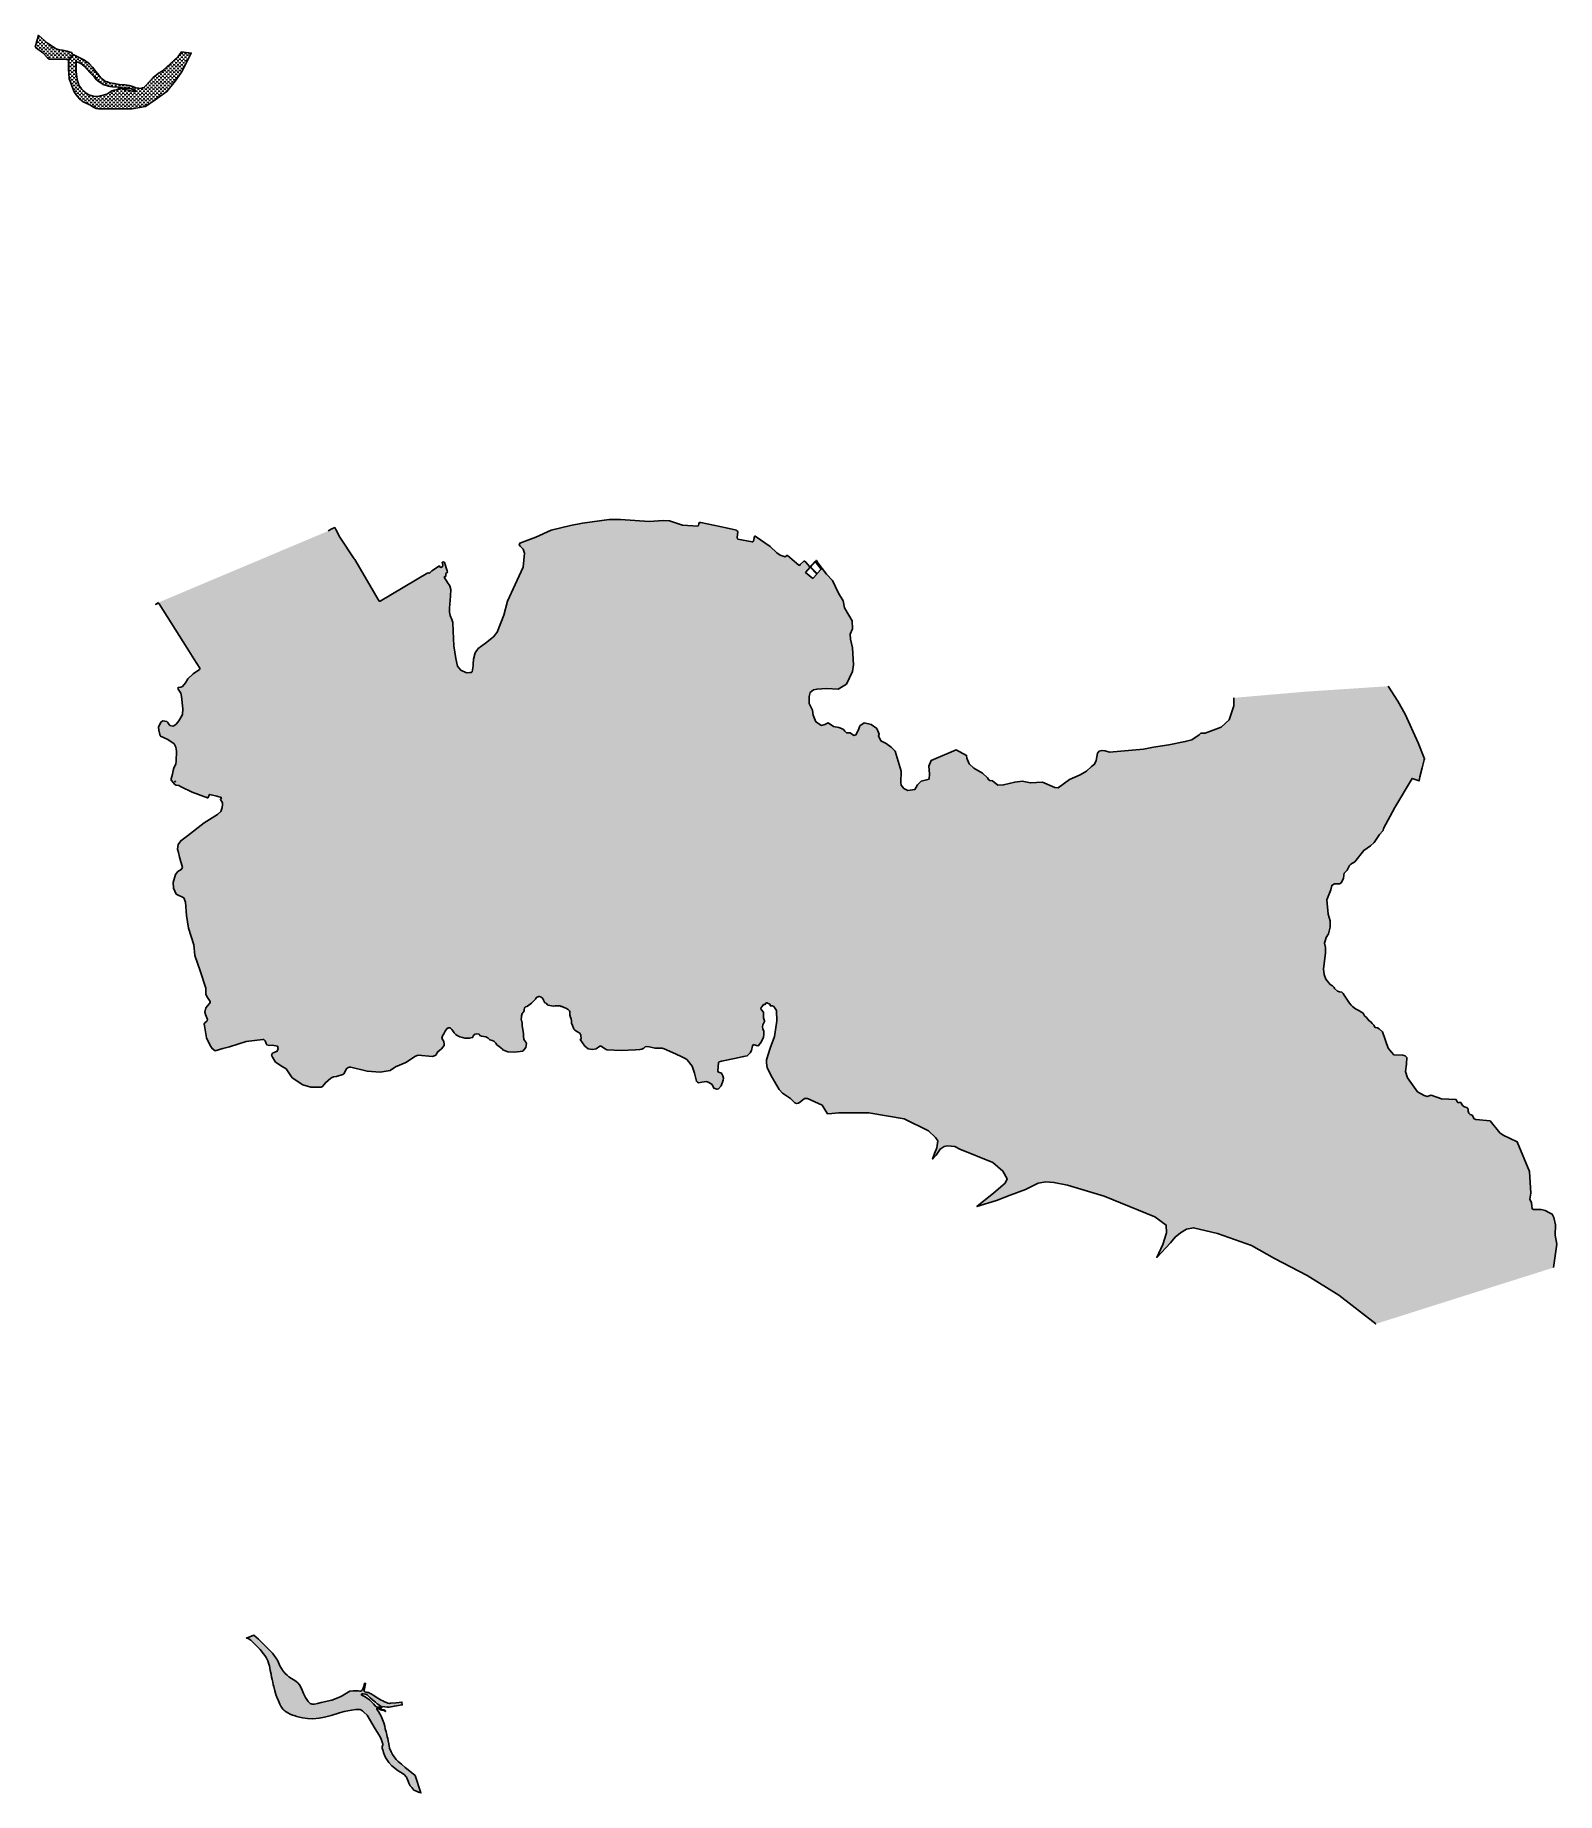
# Model space of a CAD drawing. Header units: metres. Extents: x 276570 to 297026, y 1993059 to 2062444.
# Drawn here: x 284240 to 297026, y 2012148 to 2026914 of the extents above; entities that cross this region are included whole.
import ezdxf

# ---------------------------------------------------------------- set-up
doc = ezdxf.new("R2010")
doc.units = ezdxf.units.M
doc.header["$MEASUREMENT"] = 0
doc.layers.add('CREEK', color=132, linetype='Continuous')
pattern_1 = [(0, (0, 0), (15.875, 15.875), [15.875, -15.875])]

msp = doc.modelspace()

# ---------------------------------------------------------------- hatches: boundary and pattern name
at = {"layer": 'CREEK'}
h = msp.add_hatch(dxfattribs=at)
h.set_pattern_fill('DASH', color=256, scale=5)
h.set_pattern_definition(pattern_1)
h.paths.add_polyline_path([(284343, 2026847), (284269, 2026914), (284240, 2026813), (284304, 2026766), (284340, 2026726), (284359, 2026713), (284392, 2026713), (284441, 2026713), (284488, 2026713), (284504, 2026709), (284515, 2026706), (284533, 2026726), (284560, 2026753), (284551, 2026761), (284544, 2026768), (284526, 2026775), (284508, 2026781), (284484, 2026785), (284469, 2026788), (284445, 2026792), (284424, 2026796), (284411, 2026803), (284390, 2026815)])
h = msp.add_hatch(dxfattribs=at)
h.set_pattern_fill('DASH', color=256, scale=5)
h.set_pattern_definition(pattern_1)
h.paths.add_polyline_path([(284721, 2026644), (284696, 2026674), (284655, 2026703), (284603, 2026729), (284566, 2026748), (284521, 2026699), (284520, 2026682), (284520, 2026658), (284521, 2026622), (284523, 2026594), (284527, 2026546), (284535, 2026529), (284540, 2026511), (284567, 2026439), (284585, 2026412), (284614, 2026377), (284642, 2026355), (284699, 2026328), (284729, 2026309), (284752, 2026298), (284773, 2026295), (284836, 2026295), (284873, 2026295), (284938, 2026295), (285054, 2026295), (285167, 2026314), (285248, 2026371), (285347, 2026440), (285416, 2026528), (285470, 2026603), (285502, 2026667), (285537, 2026736), (285551, 2026764), (285470, 2026773), (285443, 2026736), (285310, 2026615), (285273, 2026591), (285230, 2026557), (285172, 2026493), (285153, 2026475), (285141, 2026471), (285130, 2026467), (285110, 2026469), (285087, 2026472), (285061, 2026483), (285031, 2026492), (284996, 2026496), (284950, 2026499), (284869, 2026514), (284860, 2026516), (284847, 2026521), (284835, 2026526), (284828, 2026529), (284820, 2026534), (284803, 2026546), (284778, 2026576), (284749, 2026610)])
h.paths.add_polyline_path([(284584, 2026693), (284591, 2026691), (284617, 2026679), (284634, 2026668), (284654, 2026651), (284699, 2026600), (284737, 2026564), (284756, 2026538), (284769, 2026529), (284811, 2026501), (284856, 2026486), (284869, 2026482), (284891, 2026479), (284937, 2026476), (284990, 2026470), (285007, 2026470), (285022, 2026470), (285038, 2026467), (285061, 2026459), (285077, 2026450), (285082, 2026447), (285082, 2026444), (285080, 2026444), (285069, 2026444), (285056, 2026444), (285042, 2026447), (285027, 2026453), (285002, 2026459), (284987, 2026459), (284976, 2026463), (284962, 2026466), (284956, 2026465), (284941, 2026463), (284924, 2026456), (284904, 2026451), (284884, 2026446), (284841, 2026418), (284811, 2026411), (284775, 2026403), (284751, 2026399), (284719, 2026405), (284691, 2026414), (284669, 2026428), (284628, 2026464), (284607, 2026495), (284593, 2026541), (284584, 2026608)], flags=16)
h = msp.add_hatch(dxfattribs=at)
h.set_pattern_fill('DASH', color=256, scale=15)
h.set_pattern_definition([(0, (0, 0), (47.625, 47.625), [47.625, -47.625])])
h.paths.add_polyline_path([(295088, 2019333), (295106, 2019365), (295120, 2019421), (295121, 2019474), (295104, 2019529), (295094, 2019651), (295127, 2019734), (295135, 2019771), (295157, 2019784), (295200, 2019784), (295215, 2019792), (295234, 2019830), (295235, 2019857), (295240, 2019874), (295263, 2019900), (295284, 2019939), (295296, 2019950), (295329, 2019970), (295403, 2020065), (295461, 2020105), (295490, 2020133), (295535, 2020199), (295566, 2020233), (295570, 2020249), (295666, 2020426), (295809, 2020670), (295868, 2020649), (295874, 2020684), (295893, 2020758), (295910, 2020826), (295914, 2020836), (295862, 2020969), (295751, 2021209), (295691, 2021318), (295610, 2021445), (294902, 2021398), (294312, 2021347), (294312, 2021279), (294274, 2021163), (294206, 2021101), (294071, 2021049), (294036, 2021051), (294022, 2021036), (293958, 2020993), (293904, 2020980), (293765, 2020951), (293638, 2020933), (293553, 2020916), (293268, 2020891), (293230, 2020901), (293204, 2020906), (293179, 2020899), (293165, 2020881), (293155, 2020822), (293142, 2020789), (293116, 2020770), (293075, 2020731), (293020, 2020699), (292932, 2020662), (292837, 2020591), (292807, 2020593), (292704, 2020639), (292603, 2020633), (292532, 2020646), (292471, 2020639), (292377, 2020615), (292328, 2020613), (292283, 2020649), (292252, 2020655), (292243, 2020676), (292199, 2020713), (292127, 2020756), (292088, 2020793), (292069, 2020840), (292066, 2020864), (291978, 2020910), (291770, 2020821), (291749, 2020773), (291754, 2020710), (291751, 2020664), (291685, 2020647), (291655, 2020616), (291632, 2020578), (291573, 2020570), (291540, 2020585), (291518, 2020613), (291513, 2020636), (291516, 2020731), (291465, 2020898), (291434, 2020932), (291392, 2020964), (291345, 2020986), (291335, 2021010), (291326, 2021024), (291333, 2021043), (291311, 2021090), (291265, 2021123), (291207, 2021136), (291168, 2021111), (291158, 2021077), (291137, 2021035), (291120, 2021031), (291087, 2021054), (291056, 2021054), (291042, 2021066), (291028, 2021085), (290992, 2021098), (290948, 2021105), (290903, 2021136), (290876, 2021123), (290846, 2021116), (290799, 2021146), (290778, 2021201), (290771, 2021243), (290743, 2021300), (290743, 2021357), (290753, 2021392), (290780, 2021414), (290810, 2021421), (290888, 2021425), (290987, 2021419), (291058, 2021462), (291109, 2021569), (291116, 2021625), (291109, 2021768), (291091, 2021841), (291089, 2021882), (291108, 2021927), (291104, 2021994), (291078, 2022043), (291041, 2022102), (291029, 2022161), (290989, 2022227), (290939, 2022334), (290890, 2022386), (290816, 2022482), (290804, 2022501), (290802, 2022502), (290792, 2022492), (290845, 2022427), (290812, 2022391), (290774, 2022350), (290714, 2022401), (290756, 2022449), (290746, 2022451), (290713, 2022491), (290705, 2022496), (290699, 2022495), (290661, 2022458), (290561, 2022543), (290555, 2022543), (290542, 2022531), (290499, 2022545), (290471, 2022566), (290416, 2022618), (290290, 2022705), (290285, 2022705), (290275, 2022659), (290264, 2022658), (290141, 2022680), (290138, 2022695), (290143, 2022742), (290140, 2022751), (290132, 2022755), (290046, 2022776), (289832, 2022821), (289821, 2022819), (289816, 2022811), (289814, 2022790), (289680, 2022799), (289570, 2022833), (289516, 2022837), (289398, 2022829), (289159, 2022846), (289063, 2022845), (288839, 2022814), (288739, 2022795), (288577, 2022755), (288447, 2022697), (288313, 2022647), (288308, 2022633), (288315, 2022621), (288340, 2022597), (288353, 2022562), (288341, 2022445), (288274, 2022300), (288209, 2022159), (288179, 2022041), (288122, 2021898), (288092, 2021861), (288023, 2021807), (287963, 2021762), (287936, 2021726), (287924, 2021673), (287921, 2021631), (287921, 2021617), (287911, 2021566), (287903, 2021559), (287891, 2021559), (287863, 2021558), (287816, 2021580), (287789, 2021613), (287774, 2021678), (287759, 2021785), (287753, 2021906), (287750, 2021981), (287740, 2022005), (287726, 2022039), (287722, 2022066), (287721, 2022100), (287730, 2022201), (287734, 2022257), (287723, 2022288), (287706, 2022315), (287695, 2022330), (287686, 2022347), (287677, 2022364), (287689, 2022367), (287691, 2022374), (287690, 2022391), (287704, 2022402), (287702, 2022414), (287680, 2022485), (287672, 2022489), (287661, 2022486), (287667, 2022451), (287651, 2022443), (287642, 2022446), (287637, 2022456), (287573, 2022414), (287561, 2022403), (287557, 2022397), (287548, 2022395), (287539, 2022398), (287134, 2022155), (286925, 2022508), (286920, 2022516), (286799, 2022698), (286766, 2022760), (286758, 2022778), (286732, 2022767), (286703, 2022749), (285276, 2022148), (285270, 2022144), (285279, 2022141), (285516, 2021765), (285574, 2021676), (285624, 2021595), (285621, 2021586), (285569, 2021549), (285522, 2021506), (285502, 2021474), (285477, 2021441), (285465, 2021437), (285445, 2021434), (285440, 2021431), (285441, 2021420), (285463, 2021385), (285469, 2021359), (285480, 2021254), (285478, 2021208), (285457, 2021169), (285446, 2021153), (285425, 2021126), (285400, 2021110), (285373, 2021115), (285351, 2021143), (285347, 2021148), (285313, 2021154), (285296, 2021144), (285277, 2021101), (285278, 2021075), (285289, 2021028), (285294, 2021024), (285354, 2020997), (285407, 2020960), (285423, 2020934), (285429, 2020898), (285424, 2020815), (285422, 2020793), (285405, 2020755), (285400, 2020737), (285395, 2020706), (285384, 2020667), (285384, 2020655), (285403, 2020633), (285414, 2020618), (285424, 2020614), (285446, 2020612), (285468, 2020600), (285558, 2020555), (285687, 2020507), (285692, 2020507), (285694, 2020510), (285704, 2020536), (285718, 2020533), (285767, 2020521), (285805, 2020508), (285797, 2020492), (285801, 2020487), (285812, 2020465), (285815, 2020450), (285810, 2020427), (285799, 2020391), (285772, 2020367), (285659, 2020296), (285521, 2020188), (285464, 2020146), (285443, 2020114), (285436, 2020076), (285444, 2020049), (285454, 2020010), (285478, 2019921), (285467, 2019905), (285438, 2019887), (285420, 2019862), (285401, 2019795), (285403, 2019748), (285424, 2019699), (285488, 2019666), (285503, 2019632), (285511, 2019520), (285529, 2019412), (285572, 2019271), (285581, 2019183), (285626, 2019054), (285674, 2018908), (285675, 2018856), (285687, 2018831), (285713, 2018791), (285705, 2018778), (285674, 2018743), (285667, 2018706), (285672, 2018687), (285688, 2018645), (285684, 2018634), (285663, 2018614), (285660, 2018605), (285662, 2018592), (285680, 2018491), (285694, 2018459), (285717, 2018417), (285727, 2018400), (285752, 2018382), (285818, 2018400), (285873, 2018414), (286014, 2018460), (286160, 2018478), (286174, 2018465), (286182, 2018442), (286188, 2018432), (286209, 2018427), (286232, 2018428), (286276, 2018421), (286282, 2018402), (286274, 2018378), (286235, 2018361), (286227, 2018345), (286233, 2018328), (286260, 2018287), (286315, 2018251), (286349, 2018230), (286399, 2018156), (286488, 2018097), (286556, 2018076), (286644, 2018077), (286655, 2018082), (286679, 2018114), (286725, 2018151), (286746, 2018162), (286772, 2018166), (286825, 2018182), (286834, 2018189), (286857, 2018231), (286875, 2018245), (286892, 2018244), (287030, 2018210), (287138, 2018203), (287222, 2018216), (287267, 2018247), (287354, 2018284), (287437, 2018336), (287459, 2018345), (287579, 2018333), (287602, 2018342), (287611, 2018352), (287612, 2018356), (287623, 2018374), (287654, 2018399), (287666, 2018412), (287676, 2018427), (287677, 2018437), (287674, 2018457), (287670, 2018465), (287666, 2018475), (287658, 2018489), (287664, 2018507), (287673, 2018524), (287686, 2018548), (287698, 2018567), (287710, 2018574), (287725, 2018576), (287741, 2018562), (287749, 2018549), (287760, 2018534), (287775, 2018520), (287787, 2018510), (287808, 2018500), (287831, 2018494), (287851, 2018489), (287870, 2018487), (287888, 2018487), (287916, 2018493), (287928, 2018519), (287948, 2018524), (287970, 2018522), (287977, 2018511), (287989, 2018504), (288009, 2018501), (288034, 2018497), (288047, 2018487), (288052, 2018482), (288061, 2018474), (288079, 2018468), (288094, 2018464), (288111, 2018447), (288120, 2018433), (288139, 2018418), (288153, 2018408), (288166, 2018396), (288170, 2018390), (288211, 2018374), (288269, 2018370), (288337, 2018378), (288362, 2018411), (288368, 2018442), (288364, 2018455), (288346, 2018478), (288343, 2018509), (288343, 2018527), (288332, 2018591), (288331, 2018614), (288325, 2018650), (288326, 2018662), (288326, 2018677), (288331, 2018694), (288338, 2018702), (288347, 2018711), (288347, 2018712), (288349, 2018720), (288350, 2018728), (288351, 2018745), (288360, 2018751), (288378, 2018756), (288410, 2018782), (288443, 2018816), (288452, 2018830), (288464, 2018836), (288467, 2018836), (288472, 2018840), (288493, 2018832), (288505, 2018820), (288512, 2018807), (288516, 2018797), (288523, 2018785), (288533, 2018781), (288550, 2018763), (288594, 2018756), (288610, 2018760), (288647, 2018761), (288661, 2018755), (288669, 2018754), (288682, 2018747), (288683, 2018747), (288684, 2018747), (288698, 2018740), (288720, 2018729), (288733, 2018713), (288733, 2018693), (288732, 2018680), (288744, 2018654), (288748, 2018628), (288748, 2018614), (288750, 2018606), (288751, 2018602), (288766, 2018563), (288775, 2018555), (288796, 2018542), (288816, 2018531), (288824, 2018512), (288827, 2018481), (288820, 2018477), (288860, 2018422), (288886, 2018398), (288924, 2018394), (288955, 2018399), (288985, 2018421), (288996, 2018422), (289023, 2018400), (289044, 2018391), (289165, 2018385), (289285, 2018391), (289322, 2018392), (289339, 2018396), (289355, 2018405), (289372, 2018417), (289398, 2018415), (289449, 2018403), (289462, 2018403), (289508, 2018405), (289525, 2018399), (289595, 2018367), (289663, 2018336), (289707, 2018314), (289718, 2018305), (289761, 2018254), (289780, 2018195), (289796, 2018126), (289805, 2018118), (289817, 2018114), (289842, 2018119), (289881, 2018124), (289901, 2018116), (289928, 2018099), (289943, 2018068), (289969, 2018059), (289981, 2018062), (290005, 2018088), (290020, 2018135), (290025, 2018151), (290018, 2018173), (290008, 2018193), (289981, 2018203), (289976, 2018211), (289981, 2018283), (289988, 2018289), (290007, 2018294), (290131, 2018321), (290192, 2018333), (290222, 2018341), (290247, 2018365), (290259, 2018384), (290270, 2018434), (290282, 2018433), (290311, 2018423), (290318, 2018426), (290339, 2018455), (290359, 2018497), (290363, 2018520), (290363, 2018548), (290354, 2018567), (290352, 2018582), (290354, 2018601), (290368, 2018627), (290367, 2018635), (290361, 2018660), (290360, 2018702), (290359, 2018706), (290339, 2018729), (290337, 2018741), (290359, 2018770), (290375, 2018771), (290377, 2018786), (290388, 2018784), (290417, 2018774), (290417, 2018761), (290420, 2018760), (290432, 2018760), (290446, 2018753), (290469, 2018721), (290473, 2018635), (290453, 2018503), (290415, 2018403), (290386, 2018306), (290384, 2018280), (290391, 2018240), (290433, 2018158), (290491, 2018058), (290519, 2018025), (290587, 2017980), (290622, 2017946), (290637, 2017940), (290653, 2017943), (290673, 2017957), (290704, 2017980), (290731, 2017982), (290854, 2017926), (290897, 2017853), (290935, 2017856), (290990, 2017862), (291246, 2017860), (291543, 2017810), (291746, 2017709), (291805, 2017654), (291824, 2017627), (291815, 2017567), (291796, 2017519), (291781, 2017473), (291812, 2017504), (291845, 2017556), (291878, 2017579), (291905, 2017583), (291968, 2017578), (292009, 2017555), (292287, 2017444), (292371, 2017371), (292406, 2017307), (292390, 2017270), (292294, 2017189), (292153, 2017074), (292319, 2017125), (292432, 2017169), (292560, 2017218), (292667, 2017269), (292731, 2017281), (292800, 2017276), (292915, 2017252), (293221, 2017161), (293649, 2016987), (293742, 2016918), (293745, 2016853), (293716, 2016756), (293664, 2016646), (293780, 2016769), (293818, 2016817), (293863, 2016854), (293914, 2016884), (293973, 2016896), (294174, 2016846), (294459, 2016746), (294653, 2016637), (294927, 2016495), (295195, 2016330), (295505, 2016088), (296999, 2016561), (297026, 2016757), (297012, 2016833), (297016, 2016919), (297002, 2016983), (296988, 2017011), (296963, 2017022), (296928, 2017040), (296894, 2017048), (296829, 2017048), (296819, 2017054), (296813, 2017106), (296798, 2017137), (296808, 2017185), (296796, 2017368), (296693, 2017617), (296574, 2017672), (296548, 2017694), (296465, 2017793), (296346, 2017804), (296330, 2017811), (296314, 2017841), (296298, 2017847), (296287, 2017859), (296281, 2017874), (296282, 2017891), (296269, 2017907), (296250, 2017910), (296236, 2017920), (296216, 2017950), (296198, 2017946), (296186, 2017958), (296179, 2017973), (296058, 2017979), (295969, 2018008), (295935, 2017997), (295910, 2018006), (295856, 2018038), (295771, 2018155), (295754, 2018207), (295762, 2018271), (295765, 2018327), (295751, 2018339), (295733, 2018345), (295656, 2018349), (295638, 2018371), (295609, 2018405), (295561, 2018540), (295533, 2018566), (295518, 2018576), (295499, 2018579), (295487, 2018598), (295474, 2018612), (295464, 2018626), (295449, 2018635), (295426, 2018661), (295411, 2018676), (295398, 2018698), (295356, 2018723), (295333, 2018735), (295309, 2018753), (295299, 2018766), (295284, 2018781), (295268, 2018806), (295240, 2018848), (295231, 2018863), (295218, 2018875), (295201, 2018877), (295184, 2018884), (295158, 2018906), (295155, 2018913), (295140, 2018927), (295121, 2018939), (295086, 2018984), (295072, 2019024), (295065, 2019070), (295083, 2019201), (295082, 2019251), (295075, 2019285)])
h.paths.add_polyline_path([(285411, 2020643), (285411, 2020645), (285420, 2020645), (285421, 2020643)], flags=16)
h.paths.add_polyline_path([(289570, 2019844), (290128, 2019844), (290128, 2019965), (289570, 2019965)], flags=24)
h = msp.add_hatch(dxfattribs=at)
h.set_pattern_fill('DASH', color=256)
h.set_pattern_definition([(0, (0, 0), (3.175, 3.175), [3.175, -3.175])])
h.paths.add_polyline_path([(286897, 2012842), (286935, 2012848), (286970, 2012848), (286991, 2012838), (287005, 2012824), (287030, 2012801), (287058, 2012753), (287089, 2012701), (287125, 2012641), (287138, 2012620), (287146, 2012599), (287155, 2012578), (287157, 2012573), (287159, 2012567), (287160, 2012560), (287160, 2012552), (287158, 2012543), (287155, 2012534), (287156, 2012525), (287158, 2012515), (287163, 2012501), (287167, 2012488), (287175, 2012464), (287184, 2012446), (287195, 2012428), (287212, 2012402), (287236, 2012374), (287291, 2012334), (287325, 2012315), (287343, 2012300), (287354, 2012286), (287360, 2012279), (287366, 2012266), (287374, 2012246), (287381, 2012231), (287390, 2012208), (287405, 2012192), (287423, 2012172), (287443, 2012163), (287462, 2012154), (287481, 2012148), (287434, 2012294), (287415, 2012307), (287350, 2012360), (287317, 2012388), (287291, 2012413), (287274, 2012429), (287256, 2012450), (287242, 2012470), (287230, 2012494), (287218, 2012524), (287211, 2012560), (287206, 2012584), (287202, 2012604), (287199, 2012619), (287194, 2012638), (287188, 2012662), (287182, 2012685), (287177, 2012708), (287171, 2012736), (287159, 2012764), (287148, 2012792), (287125, 2012832), (287115, 2012846), (287112, 2012853), (287110, 2012858), (287111, 2012859), (287112, 2012859), (287116, 2012859), (287119, 2012858), (287129, 2012854), (287133, 2012852), (287143, 2012846), (287148, 2012845), (287154, 2012843), (287159, 2012842), (287163, 2012842), (287164, 2012842), (287166, 2012842), (287167, 2012842), (287169, 2012841), (287171, 2012841), (287175, 2012838), (287180, 2012834), (287182, 2012832), (287183, 2012831), (287185, 2012833), (287184, 2012835), (287180, 2012839), (287175, 2012844), (287171, 2012846), (287169, 2012846), (287167, 2012846), (287165, 2012846), (287164, 2012845), (287161, 2012845), (287159, 2012846), (287152, 2012849), (287143, 2012853), (287138, 2012856), (287132, 2012860), (287130, 2012862), (287129, 2012863), (287130, 2012864), (287134, 2012865), (287141, 2012865), (287149, 2012865), (287153, 2012866), (287155, 2012867), (287156, 2012868), (287158, 2012871), (287159, 2012872), (287161, 2012873), (287179, 2012870), (287198, 2012868), (287215, 2012869), (287231, 2012872), (287259, 2012877), (287324, 2012887), (287322, 2012911), (287273, 2012904), (287226, 2012901), (287216, 2012900), (287204, 2012903), (287191, 2012906), (287176, 2012912), (287161, 2012920), (287146, 2012928), (287120, 2012943), (287079, 2012970), (287064, 2012979), (287054, 2012984), (287047, 2012988), (287040, 2012991), (287031, 2012992), (287020, 2012993), (287011, 2012997), (287007, 2012999), (287005, 2013002), (287005, 2013004), (287005, 2013009), (287017, 2013067), (287008, 2013069), (287003, 2013043), (286990, 2013013), (286985, 2013007), (286977, 2013003), (286968, 2013002), (286955, 2013004), (286936, 2013006), (286911, 2013006), (286885, 2013002), (286870, 2012994), (286855, 2012985), (286841, 2012976), (286821, 2012963), (286796, 2012953), (286734, 2012927), (286644, 2012908), (286611, 2012898), (286587, 2012893), (286567, 2012893), (286552, 2012900), (286535, 2012915), (286512, 2012949), (286494, 2012984), (286477, 2013024), (286461, 2013055), (286447, 2013072), (286433, 2013083), (286421, 2013093), (286395, 2013109), (286372, 2013122), (286357, 2013136), (286342, 2013151), (286330, 2013164), (286325, 2013170), (286295, 2013214), (286285, 2013243), (286276, 2013262), (286267, 2013275), (286262, 2013282), (286235, 2013321), (286191, 2013365), (286117, 2013440), (286078, 2013474), (286015, 2013449), (286030, 2013444), (286051, 2013431), (286088, 2013395), (286132, 2013353), (286160, 2013315), (286170, 2013301), (286181, 2013284), (286189, 2013268), (286194, 2013258), (286197, 2013249), (286203, 2013229), (286208, 2013214), (286212, 2013196), (286215, 2013177), (286222, 2013145), (286226, 2013121), (286231, 2013101), (286236, 2013079), (286241, 2013057), (286245, 2013041), (286254, 2013006), (286262, 2012975), (286270, 2012952), (286284, 2012920), (286297, 2012892), (286305, 2012876), (286316, 2012859), (286322, 2012851), (286329, 2012844), (286337, 2012837), (286343, 2012831), (286350, 2012828), (286363, 2012820), (286383, 2012808), (286402, 2012802), (286416, 2012798), (286438, 2012791), (286450, 2012787), (286486, 2012779), (286529, 2012774), (286573, 2012769), (286625, 2012777), (286670, 2012783), (286728, 2012799), (286796, 2012821), (286836, 2012832)])
h.paths.add_polyline_path([(286982, 2012973), (286982, 2012976), (286985, 2012979), (286990, 2012981), (286996, 2012981), (287013, 2012977), (287030, 2012971), (287044, 2012959), (287056, 2012947), (287075, 2012931), (287100, 2012910), (287115, 2012897), (287144, 2012877), (287146, 2012876), (287148, 2012874), (287148, 2012872), (287148, 2012871), (287147, 2012870), (287146, 2012869), (287145, 2012869), (287142, 2012868), (287136, 2012868), (287127, 2012868), (287114, 2012869), (287107, 2012872), (287100, 2012876), (287082, 2012895), (287048, 2012931), (287040, 2012936), (287033, 2012942), (287020, 2012950), (287008, 2012958), (286991, 2012966), (286983, 2012970)], flags=16)

# ---------------------------------------------------------------- linework, layer by layer
at = {"layer": 'CREEK', "flags": 128}
for points in [[(284240, 2026813), (284304, 2026766), (284340, 2026726), (284359, 2026713), (284392, 2026713), (284441, 2026713), (284488, 2026713), (284504, 2026709), (284515, 2026706), (284533, 2026726), (284560, 2026753), (284551, 2026761), (284544, 2026768), (284526, 2026775), (284508, 2026781), (284484, 2026785), (284469, 2026788), (284445, 2026792), (284424, 2026796), (284411, 2026803), (284390, 2026815), (284343, 2026847), (284269, 2026914)], [(284566, 2026748), (284521, 2026699), (284520, 2026682), (284520, 2026658), (284521, 2026622), (284523, 2026594), (284527, 2026546), (284535, 2026529), (284540, 2026511), (284567, 2026439), (284585, 2026412), (284614, 2026377), (284642, 2026355), (284699, 2026328), (284729, 2026309), (284752, 2026298), (284773, 2026295), (284836, 2026295), (284873, 2026295), (284938, 2026295), (285054, 2026295), (285167, 2026314), (285248, 2026371), (285347, 2026440), (285416, 2026528), (285470, 2026603), (285502, 2026667), (285537, 2026736), (285551, 2026764), (285470, 2026773), (285443, 2026736), (285310, 2026615), (285273, 2026591), (285230, 2026557), (285172, 2026493), (285153, 2026475), (285141, 2026471), (285130, 2026467), (285110, 2026469), (285087, 2026472), (285061, 2026483), (285031, 2026492), (284996, 2026496), (284950, 2026499), (284869, 2026514), (284860, 2026516), (284847, 2026521), (284835, 2026526), (284828, 2026529), (284820, 2026534), (284803, 2026546), (284778, 2026576), (284749, 2026610), (284721, 2026644), (284696, 2026674), (284655, 2026703), (284603, 2026729)], [(284584, 2026693), (284584, 2026608), (284593, 2026541), (284607, 2026495), (284628, 2026464), (284669, 2026428), (284691, 2026414), (284719, 2026405), (284751, 2026399), (284775, 2026403), (284811, 2026411), (284841, 2026418), (284884, 2026446), (284904, 2026451), (284924, 2026456), (284941, 2026463), (284956, 2026465), (284962, 2026466), (284976, 2026463), (284987, 2026459), (285002, 2026459), (285027, 2026453), (285042, 2026447), (285056, 2026444), (285069, 2026444), (285080, 2026444), (285082, 2026444), (285082, 2026447), (285077, 2026450), (285061, 2026459), (285038, 2026467), (285022, 2026470), (285007, 2026470), (284990, 2026470), (284937, 2026476), (284891, 2026479), (284869, 2026482), (284856, 2026486), (284811, 2026501), (284769, 2026529), (284756, 2026538), (284737, 2026564), (284699, 2026600), (284654, 2026651), (284634, 2026668), (284617, 2026679), (284591, 2026691)], [(287048, 2012931), (287040, 2012936), (287033, 2012942), (287020, 2012950), (287008, 2012958), (286991, 2012966), (286983, 2012970), (286982, 2012973), (286982, 2012976), (286985, 2012979), (286990, 2012981), (286996, 2012981), (287013, 2012977), (287030, 2012971), (287044, 2012959), (287056, 2012947), (287075, 2012931), (287100, 2012910), (287115, 2012897), (287144, 2012877), (287144, 2012877), (287146, 2012876), (287148, 2012874), (287148, 2012872), (287148, 2012871), (287147, 2012870), (287146, 2012869), (287145, 2012869), (287142, 2012868), (287136, 2012868), (287127, 2012868), (287114, 2012869), (287107, 2012872), (287100, 2012876), (287100, 2012876), (287082, 2012895)]]:
    msp.add_lwpolyline(points, close=True, dxfattribs=at)
for points in [[(284543, 2026736), (284533, 2026726)], [(287171, 2012736), (287159, 2012764), (287148, 2012792), (287125, 2012832), (287115, 2012846), (287112, 2012853), (287110, 2012857), (287110, 2012858), (287111, 2012859), (287112, 2012859), (287116, 2012859), (287119, 2012858), (287129, 2012854), (287133, 2012852), (287143, 2012846), (287148, 2012845), (287154, 2012843), (287159, 2012842), (287163, 2012842), (287164, 2012842), (287166, 2012842), (287167, 2012842), (287169, 2012841), (287171, 2012841), (287175, 2012838), (287180, 2012834), (287182, 2012832), (287183, 2012831), (287185, 2012833), (287184, 2012835), (287180, 2012839), (287175, 2012844), (287171, 2012846), (287169, 2012846), (287167, 2012846), (287165, 2012846), (287164, 2012845), (287161, 2012845), (287159, 2012846), (287152, 2012849), (287143, 2012853), (287138, 2012856), (287132, 2012860), (287130, 2012862), (287129, 2012863), (287129, 2012863), (287129, 2012864), (287130, 2012864), (287134, 2012865), (287141, 2012865), (287149, 2012865), (287153, 2012866), (287155, 2012867), (287156, 2012868), (287158, 2012871), (287159, 2012872), (287161, 2012873), (287179, 2012870), (287198, 2012868), (287215, 2012869), (287231, 2012872), (287259, 2012877), (287324, 2012887), (287322, 2012911), (287273, 2012904), (287226, 2012901), (287216, 2012900), (287204, 2012903), (287191, 2012906), (287176, 2012912), (287161, 2012920), (287146, 2012928), (287120, 2012943), (287079, 2012970), (287064, 2012979), (287054, 2012984), (287047, 2012988), (287040, 2012991), (287031, 2012992), (287020, 2012993), (287011, 2012997), (287007, 2012999), (287005, 2013002), (287005, 2013004), (287005, 2013009), (287017, 2013067), (287008, 2013069), (287008, 2013069), (287003, 2013043), (286990, 2013013), (286985, 2013007), (286977, 2013003), (286968, 2013002), (286955, 2013004), (286936, 2013006), (286911, 2013006), (286885, 2013002), (286870, 2012994), (286855, 2012985), (286841, 2012976), (286821, 2012963), (286796, 2012953), (286734, 2012927), (286644, 2012908), (286611, 2012898), (286587, 2012893), (286567, 2012893), (286552, 2012900), (286535, 2012915), (286512, 2012949), (286494, 2012984), (286477, 2013024), (286461, 2013055), (286447, 2013072), (286433, 2013083), (286421, 2013093), (286395, 2013109), (286372, 2013122), (286357, 2013136), (286342, 2013151), (286330, 2013164), (286325, 2013170), (286295, 2013214), (286285, 2013243), (286276, 2013262), (286267, 2013275), (286262, 2013282), (286235, 2013321), (286191, 2013365), (286117, 2013440), (286078, 2013474), (286015, 2013449), (286030, 2013444), (286051, 2013431), (286088, 2013395), (286132, 2013353), (286160, 2013315), (286170, 2013301), (286181, 2013284), (286189, 2013268), (286194, 2013258), (286197, 2013249), (286203, 2013229), (286208, 2013214), (286212, 2013196), (286215, 2013177), (286222, 2013145), (286226, 2013121), (286231, 2013101), (286236, 2013079), (286241, 2013057), (286245, 2013041), (286254, 2013006), (286262, 2012975), (286270, 2012952), (286284, 2012920), (286297, 2012892), (286305, 2012876), (286316, 2012859), (286322, 2012851), (286329, 2012844), (286337, 2012837), (286343, 2012831), (286350, 2012828), (286363, 2012820), (286383, 2012808), (286402, 2012802), (286416, 2012798), (286438, 2012791), (286450, 2012787), (286486, 2012779), (286529, 2012774), (286573, 2012769), (286625, 2012777), (286670, 2012783), (286728, 2012799), (286796, 2012821), (286836, 2012832), (286897, 2012842), (286935, 2012848), (286970, 2012848), (286991, 2012838), (287005, 2012824), (287030, 2012801), (287058, 2012753), (287089, 2012701), (287125, 2012641), (287138, 2012620), (287146, 2012599), (287155, 2012578), (287157, 2012573), (287159, 2012567), (287160, 2012560), (287160, 2012552), (287158, 2012543), (287155, 2012534), (287156, 2012525), (287158, 2012515), (287163, 2012501), (287167, 2012488), (287175, 2012464), (287184, 2012446), (287195, 2012428), (287212, 2012402), (287236, 2012374), (287291, 2012334), (287325, 2012315), (287343, 2012300), (287354, 2012286), (287360, 2012279), (287366, 2012266), (287374, 2012246), (287381, 2012231), (287390, 2012208), (287405, 2012192), (287423, 2012172), (287443, 2012163), (287462, 2012154), (287481, 2012148), (287434, 2012294), (287415, 2012307), (287350, 2012360), (287317, 2012388), (287291, 2012413), (287274, 2012429), (287256, 2012450), (287242, 2012470), (287230, 2012494), (287218, 2012524), (287211, 2012560), (287206, 2012584), (287202, 2012604), (287199, 2012619), (287194, 2012638), (287188, 2012662), (287182, 2012685), (287177, 2012708), (287171, 2012736)]]:
    msp.add_lwpolyline(points, dxfattribs=at)
at = {"layer": 'CREEK'}
for points in [[(294312, 2021347), (294312, 2021279), (294274, 2021163), (294206, 2021101), (294071, 2021049), (294036, 2021051), (294022, 2021036), (293958, 2020993), (293904, 2020980), (293765, 2020951), (293638, 2020933), (293553, 2020916), (293268, 2020891), (293230, 2020901), (293204, 2020906), (293179, 2020899), (293165, 2020881), (293155, 2020822), (293142, 2020789), (293116, 2020770), (293075, 2020731), (293020, 2020699), (292932, 2020662), (292837, 2020591), (292807, 2020593), (292704, 2020639), (292603, 2020633), (292532, 2020646), (292471, 2020639), (292377, 2020615), (292328, 2020613), (292283, 2020649), (292263, 2020653), (292250, 2020660), (292243, 2020676), (292199, 2020713), (292127, 2020756), (292088, 2020793), (292069, 2020840), (292066, 2020864), (291978, 2020910), (291770, 2020821), (291749, 2020773), (291754, 2020710), (291751, 2020664), (291685, 2020647), (291655, 2020616), (291632, 2020578), (291573, 2020570), (291540, 2020585), (291518, 2020613), (291513, 2020636), (291516, 2020731), (291465, 2020898), (291434, 2020932), (291392, 2020964), (291345, 2020986), (291335, 2021010), (291326, 2021024), (291333, 2021043), (291311, 2021090), (291265, 2021123), (291207, 2021136), (291168, 2021111), (291158, 2021077), (291137, 2021035), (291120, 2021031), (291087, 2021054), (291056, 2021054), (291042, 2021066), (291028, 2021085), (290992, 2021098), (290948, 2021105), (290903, 2021136), (290876, 2021123), (290846, 2021116), (290799, 2021146), (290778, 2021201), (290771, 2021243), (290743, 2021300), (290743, 2021357), (290753, 2021392), (290780, 2021414), (290810, 2021421), (290888, 2021425), (290987, 2021419), (291058, 2021462), (291109, 2021569), (291116, 2021625), (291109, 2021768), (291091, 2021841), (291089, 2021882), (291108, 2021927), (291104, 2021994), (291078, 2022043), (291041, 2022102), (291029, 2022161), (290989, 2022227), (290939, 2022334), (290890, 2022386), (290816, 2022482), (290804, 2022501), (290802, 2022502), (290756, 2022452), (290752, 2022450), (290746, 2022451), (290713, 2022491), (290705, 2022496), (290699, 2022495), (290669, 2022466), (290662, 2022460), (290658, 2022461), (290561, 2022543), (290555, 2022543), (290542, 2022531), (290499, 2022545), (290471, 2022566), (290416, 2022618), (290290, 2022705), (290285, 2022705), (290276, 2022664), (290270, 2022659), (290264, 2022658), (290145, 2022679), (290141, 2022684), (290138, 2022695), (290143, 2022742), (290140, 2022751), (290132, 2022755), (290046, 2022776), (289832, 2022821), (289821, 2022819), (289816, 2022811), (289814, 2022795), (289809, 2022790), (289680, 2022799), (289570, 2022833), (289516, 2022837), (289398, 2022829), (289159, 2022846), (289063, 2022845), (288839, 2022814), (288739, 2022795), (288577, 2022755), (288447, 2022697), (288313, 2022647), (288308, 2022633), (288315, 2022621), (288340, 2022597), (288353, 2022562), (288341, 2022445), (288274, 2022300), (288209, 2022159), (288179, 2022041), (288122, 2021898), (288092, 2021861), (288023, 2021807), (287963, 2021762), (287936, 2021726), (287924, 2021673), (287921, 2021631), (287921, 2021617), (287911, 2021566), (287903, 2021559), (287891, 2021559), (287863, 2021558), (287816, 2021580), (287789, 2021613), (287774, 2021678), (287759, 2021785), (287753, 2021906), (287750, 2021981), (287740, 2022005), (287726, 2022039), (287722, 2022066), (287721, 2022100), (287730, 2022201), (287734, 2022257), (287723, 2022288), (287706, 2022315), (287695, 2022330), (287686, 2022347), (287678, 2022361), (287679, 2022364), (287689, 2022367), (287691, 2022374), (287690, 2022391), (287704, 2022402), (287702, 2022414), (287680, 2022485), (287672, 2022489), (287661, 2022486), (287665, 2022461), (287663, 2022450), (287651, 2022443), (287642, 2022446), (287637, 2022456), (287573, 2022414), (287561, 2022403), (287557, 2022397), (287548, 2022395), (287539, 2022398), (287140, 2022159), (287131, 2022160), (286925, 2022508), (286920, 2022516), (286799, 2022698), (286766, 2022760), (286758, 2022778), (286732, 2022767), (286703, 2022749)], [(285276, 2022148), (285252, 2022132), (285257, 2022134), (285273, 2022143), (285278, 2022141), (285281, 2022138), (285516, 2021765), (285574, 2021676), (285624, 2021596), (285623, 2021591), (285621, 2021586), (285569, 2021549), (285522, 2021506), (285502, 2021474), (285477, 2021441), (285465, 2021437), (285445, 2021434), (285440, 2021431), (285441, 2021420), (285463, 2021385), (285469, 2021359), (285480, 2021254), (285478, 2021208), (285457, 2021169), (285446, 2021153), (285425, 2021126), (285405, 2021113), (285397, 2021110), (285373, 2021115), (285351, 2021143), (285347, 2021148), (285313, 2021154), (285296, 2021144), (285277, 2021101), (285278, 2021075), (285289, 2021028), (285294, 2021024), (285354, 2020997), (285407, 2020960), (285423, 2020934), (285429, 2020898), (285424, 2020815), (285422, 2020793), (285405, 2020755), (285400, 2020737), (285395, 2020706), (285384, 2020667), (285384, 2020655), (285403, 2020633), (285414, 2020618), (285424, 2020614), (285446, 2020612), (285468, 2020600), (285558, 2020555), (285687, 2020507), (285692, 2020507), (285694, 2020510), (285702, 2020530), (285704, 2020534), (285707, 2020536), (285718, 2020533), (285767, 2020521), (285803, 2020509), (285805, 2020506), (285797, 2020492), (285801, 2020487), (285810, 2020470), (285813, 2020461), (285815, 2020450), (285810, 2020427), (285799, 2020391), (285772, 2020367), (285659, 2020296), (285521, 2020188), (285464, 2020146), (285443, 2020114), (285436, 2020076), (285444, 2020049), (285454, 2020010), (285478, 2019921), (285467, 2019905), (285438, 2019887), (285420, 2019862), (285401, 2019795), (285403, 2019748), (285424, 2019699), (285488, 2019666), (285503, 2019632), (285511, 2019520), (285529, 2019412), (285572, 2019271), (285581, 2019183), (285626, 2019054), (285674, 2018908), (285675, 2018856), (285687, 2018831), (285710, 2018795), (285711, 2018787), (285705, 2018778), (285674, 2018743), (285667, 2018706), (285672, 2018687), (285688, 2018645), (285684, 2018634), (285663, 2018614), (285660, 2018605), (285662, 2018592), (285680, 2018491), (285694, 2018459), (285717, 2018417), (285727, 2018400), (285752, 2018382), (285818, 2018400), (285873, 2018414), (286014, 2018460), (286152, 2018477), (286162, 2018476), (286174, 2018465), (286182, 2018442), (286188, 2018432), (286209, 2018427), (286232, 2018428), (286276, 2018421), (286282, 2018402), (286274, 2018378), (286235, 2018361), (286227, 2018345), (286233, 2018328), (286260, 2018287), (286315, 2018251), (286349, 2018230), (286399, 2018156), (286488, 2018097), (286556, 2018076), (286644, 2018077), (286655, 2018082), (286679, 2018114), (286725, 2018151), (286746, 2018162), (286772, 2018166), (286825, 2018182), (286834, 2018189), (286857, 2018231), (286871, 2018241), (286881, 2018245), (286892, 2018244), (287030, 2018210), (287138, 2018203), (287222, 2018216), (287267, 2018247), (287354, 2018284), (287437, 2018336), (287459, 2018345), (287579, 2018333), (287602, 2018342), (287611, 2018352), (287612, 2018356), (287623, 2018374), (287654, 2018399), (287666, 2018412), (287676, 2018427), (287677, 2018437), (287674, 2018457), (287670, 2018465), (287666, 2018475), (287658, 2018489), (287664, 2018507), (287673, 2018524), (287686, 2018548), (287698, 2018567), (287710, 2018574), (287724, 2018576), (287729, 2018573), (287741, 2018562), (287749, 2018549), (287760, 2018534), (287775, 2018520), (287787, 2018510), (287808, 2018500), (287831, 2018494), (287851, 2018489), (287870, 2018487), (287888, 2018487), (287916, 2018493), (287926, 2018516), (287932, 2018517), (287934, 2018521), (287948, 2018524), (287970, 2018522), (287977, 2018511), (287989, 2018504), (288009, 2018501), (288028, 2018498), (288038, 2018494), (288047, 2018487), (288052, 2018482), (288061, 2018474), (288079, 2018468), (288094, 2018464), (288111, 2018447), (288120, 2018433), (288139, 2018418), (288153, 2018408), (288166, 2018396), (288170, 2018390), (288211, 2018374), (288269, 2018370), (288337, 2018378), (288362, 2018411), (288368, 2018442), (288364, 2018455), (288346, 2018478), (288343, 2018509), (288343, 2018524), (288343, 2018527), (288332, 2018591), (288331, 2018614), (288325, 2018650), (288326, 2018662), (288326, 2018677), (288331, 2018694), (288338, 2018702), (288347, 2018711), (288347, 2018712), (288349, 2018720), (288350, 2018728), (288351, 2018741), (288354, 2018747), (288360, 2018751), (288370, 2018754), (288378, 2018756), (288410, 2018782), (288444, 2018817), (288446, 2018821), (288452, 2018830), (288464, 2018836), (288467, 2018836), (288471, 2018839), (288473, 2018837), (288478, 2018838), (288493, 2018832), (288505, 2018820), (288512, 2018807), (288516, 2018797), (288523, 2018785), (288533, 2018781), (288546, 2018768), (288548, 2018764), (288595, 2018756), (288596, 2018757), (288610, 2018760), (288635, 2018760), (288643, 2018759), (288649, 2018760), (288661, 2018755), (288669, 2018754), (288682, 2018747), (288683, 2018747), (288684, 2018747), (288698, 2018740), (288720, 2018729), (288730, 2018717), (288733, 2018708), (288733, 2018693), (288732, 2018680), (288739, 2018663), (288744, 2018652), (288748, 2018628), (288748, 2018614), (288750, 2018606), (288751, 2018602), (288766, 2018563), (288775, 2018555), (288796, 2018542), (288816, 2018531), (288824, 2018512), (288827, 2018481), (288820, 2018477), (288860, 2018422), (288886, 2018398), (288924, 2018394), (288955, 2018399), (288985, 2018421), (288996, 2018422), (289023, 2018400), (289044, 2018391), (289165, 2018385), (289285, 2018391), (289322, 2018392), (289339, 2018396), (289355, 2018405), (289367, 2018414), (289377, 2018417), (289398, 2018415), (289449, 2018403), (289462, 2018403), (289508, 2018405), (289525, 2018399), (289595, 2018367), (289663, 2018336), (289707, 2018314), (289718, 2018305), (289761, 2018254), (289780, 2018195), (289796, 2018126), (289805, 2018118), (289817, 2018114), (289842, 2018119), (289881, 2018124), (289901, 2018116), (289928, 2018099), (289943, 2018068), (289969, 2018059), (289981, 2018062), (290005, 2018088), (290020, 2018135), (290025, 2018151), (290018, 2018173), (290008, 2018193), (289981, 2018203), (289976, 2018211), (289981, 2018283), (289988, 2018289), (290007, 2018294), (290131, 2018321), (290192, 2018333), (290222, 2018341), (290247, 2018365), (290259, 2018384), (290268, 2018425), (290275, 2018434), (290282, 2018433), (290311, 2018423), (290318, 2018426), (290339, 2018455), (290359, 2018497), (290363, 2018520), (290363, 2018548), (290354, 2018567), (290352, 2018582), (290354, 2018601), (290368, 2018627), (290367, 2018635), (290361, 2018660), (290360, 2018702), (290359, 2018706), (290339, 2018729), (290337, 2018741), (290354, 2018763), (290360, 2018770), (290375, 2018771), (290376, 2018779), (290381, 2018785), (290388, 2018784), (290414, 2018775), (290417, 2018773), (290417, 2018761), (290420, 2018760), (290432, 2018760), (290446, 2018753), (290469, 2018721), (290473, 2018635), (290453, 2018503), (290415, 2018403), (290386, 2018306), (290384, 2018280), (290391, 2018240), (290433, 2018158), (290491, 2018058), (290519, 2018025), (290587, 2017980), (290622, 2017946), (290637, 2017940), (290653, 2017943), (290673, 2017957), (290704, 2017980), (290731, 2017982), (290854, 2017926), (290897, 2017853), (290935, 2017856), (290990, 2017862), (291246, 2017860), (291543, 2017810), (291746, 2017709), (291805, 2017654), (291824, 2017627), (291815, 2017567), (291796, 2017519), (291781, 2017473), (291812, 2017504), (291845, 2017556), (291878, 2017579), (291905, 2017583), (291968, 2017578), (292009, 2017555), (292287, 2017444), (292371, 2017371), (292406, 2017307), (292390, 2017270), (292294, 2017189), (292153, 2017074), (292319, 2017125), (292432, 2017169), (292560, 2017218), (292667, 2017269), (292731, 2017281), (292800, 2017276), (292915, 2017252), (293221, 2017161), (293649, 2016987), (293742, 2016918), (293745, 2016853), (293716, 2016756), (293664, 2016646), (293780, 2016769), (293818, 2016817), (293863, 2016854), (293914, 2016884), (293973, 2016896), (294174, 2016846), (294459, 2016746), (294653, 2016637), (294927, 2016495), (295195, 2016330), (295505, 2016088), (295505, 2016088)], [(296999, 2016561), (297026, 2016757), (297012, 2016833), (297016, 2016919), (297002, 2016983), (296988, 2017011), (296963, 2017022), (296928, 2017040), (296894, 2017048), (296829, 2017048), (296819, 2017054), (296813, 2017106), (296798, 2017137), (296808, 2017185), (296796, 2017368), (296693, 2017617), (296574, 2017672), (296548, 2017694), (296465, 2017793), (296346, 2017804), (296330, 2017811), (296314, 2017841), (296298, 2017847), (296287, 2017859), (296281, 2017874), (296282, 2017891), (296269, 2017907), (296250, 2017910), (296236, 2017920), (296216, 2017950), (296198, 2017946), (296186, 2017958), (296179, 2017973), (296058, 2017979), (295969, 2018008), (295935, 2017997), (295910, 2018006), (295856, 2018038), (295771, 2018155), (295754, 2018207), (295762, 2018271), (295765, 2018327), (295751, 2018339), (295733, 2018345), (295656, 2018349), (295638, 2018371), (295609, 2018405), (295561, 2018540), (295533, 2018566), (295518, 2018576), (295499, 2018579), (295487, 2018598), (295474, 2018612), (295464, 2018626), (295449, 2018635), (295426, 2018661), (295411, 2018676), (295398, 2018698), (295356, 2018723), (295333, 2018735), (295309, 2018753), (295299, 2018766), (295284, 2018781), (295268, 2018806), (295240, 2018848), (295231, 2018863), (295218, 2018875), (295201, 2018877), (295184, 2018884), (295158, 2018906), (295155, 2018913), (295140, 2018927), (295121, 2018939), (295086, 2018984), (295072, 2019024), (295065, 2019070), (295083, 2019201), (295082, 2019251), (295075, 2019285), (295088, 2019333), (295106, 2019365), (295120, 2019421), (295121, 2019474), (295104, 2019529), (295094, 2019651), (295127, 2019734), (295135, 2019771), (295157, 2019784), (295200, 2019784), (295215, 2019792), (295234, 2019830), (295235, 2019857), (295240, 2019874), (295263, 2019900), (295284, 2019939), (295296, 2019950), (295329, 2019970), (295403, 2020065), (295461, 2020105), (295490, 2020133), (295535, 2020199), (295566, 2020233), (295570, 2020249), (295666, 2020426), (295809, 2020670), (295868, 2020649), (295874, 2020684), (295893, 2020758), (295910, 2020826), (295914, 2020836), (295862, 2020969), (295751, 2021209), (295691, 2021318), (295610, 2021445), (295610, 2021445)]]:
    msp.add_lwpolyline(points, dxfattribs=at)
for points in [[(290812, 2022391), (290756, 2022449), (290793, 2022492), (290845, 2022427), (290812, 2022391)], [(290774, 2022350), (290714, 2022401), (290753, 2022445), (290808, 2022387), (290774, 2022350)], [(285420, 2020643), (285411, 2020643), (285411, 2020645), (285420, 2020645), (285420, 2020643)], [(285411, 2020643), (285420, 2020643), (285420, 2020645), (285411, 2020645)]]:
    msp.add_lwpolyline(points, close=True, dxfattribs=at)

doc.saveas('drawing.dxf')
